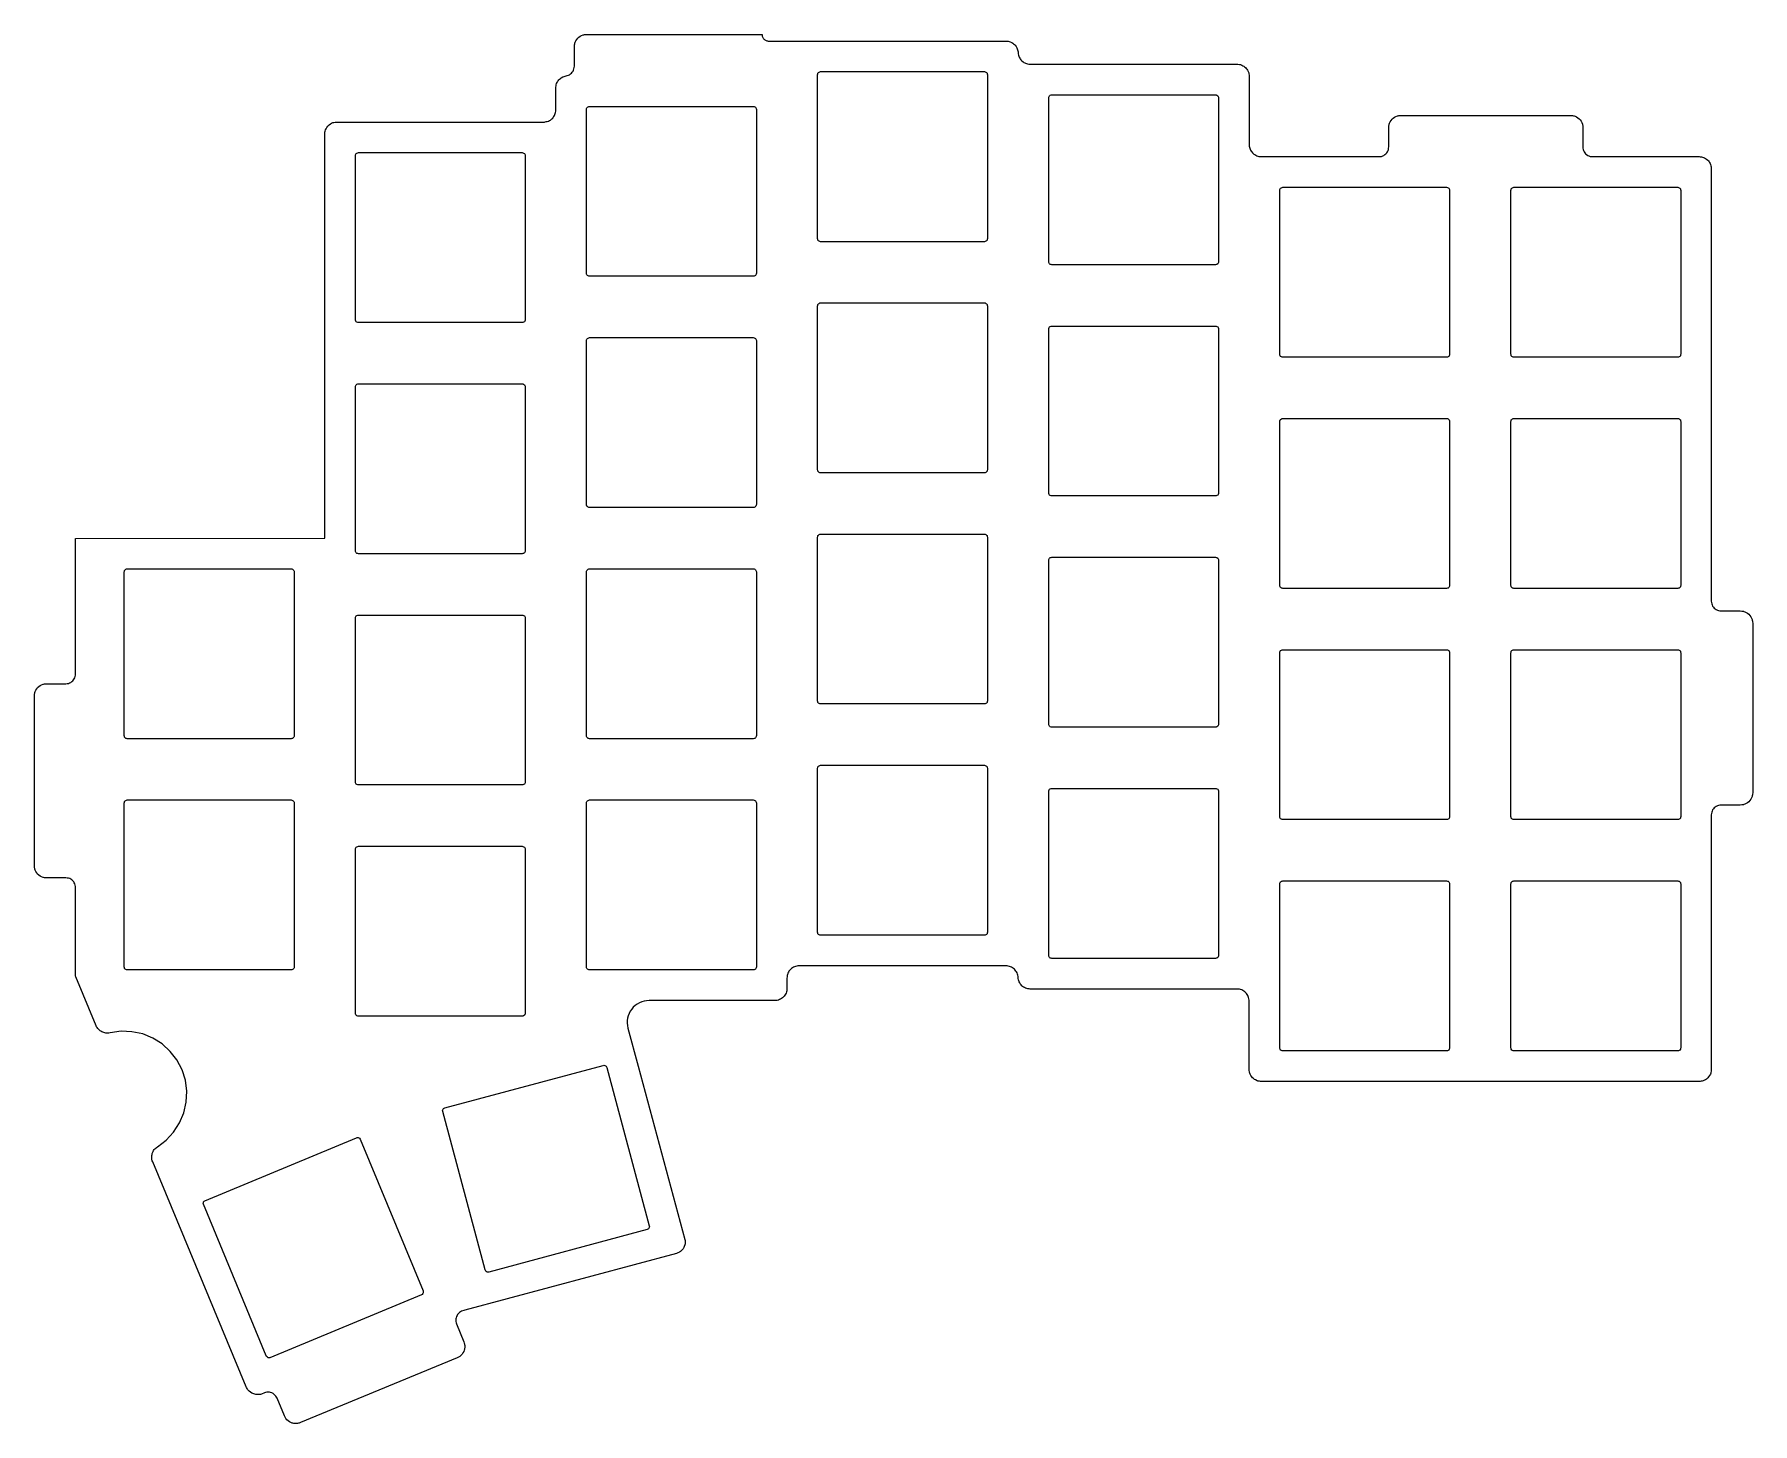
# Model space of a CAD drawing. Header units: millimetres. Extents: x 51 to 193, y -133 to -18.
import ezdxf

# ---------------------------------------------------------------- set-up
doc = ezdxf.new("R2010")
doc.units = ezdxf.units.MM

msp = doc.modelspace()

# ---------------------------------------------------------------- linework, layer by layer
for p, q in [((95.87, -19.52), (95.88, -19.4)), ((95.87, -21.13), (95.87, -19.52)), ((95.88, -19.35), (95.9, -19.27)), ((95.88, -19.4), (95.88, -19.35)), ((95.9, -19.27), (95.91, -19.22)), ((95.91, -19.22), (95.94, -19.15)), ((95.94, -19.15), (95.99, -19.03)), ((95.99, -19.03), (96.06, -18.92)), ((96.06, -18.92), (96.15, -18.82)), ((96.15, -18.82), (96.24, -18.73)), ((96.24, -18.73), (96.35, -18.66)), ((96.35, -18.66), (96.46, -18.6)), ((96.46, -18.6), (96.59, -18.55)), ((96.59, -18.55), (96.64, -18.54)), ((96.64, -18.54), (96.71, -18.52)), ((96.71, -18.52), (96.77, -18.51)), ((96.77, -18.51), (96.88, -18.51)), ((96.88, -18.51), (110.86, -18.51)), ((110.86, -18.51), (110.97, -18.51)), ((110.97, -18.51), (111.34, -18.5)), ((111.34, -18.5), (111.34, -18.55)), ((111.34, -18.55), (111.35, -18.61)), ((111.35, -18.61), (111.36, -18.66)), ((111.36, -18.66), (111.38, -18.71)), ((111.38, -18.71), (111.4, -18.76)), ((111.4, -18.76), (111.43, -18.81)), ((111.43, -18.81), (111.46, -18.85)), ((111.46, -18.85), (111.5, -18.89)), ((111.5, -18.89), (111.54, -18.93)), ((111.54, -18.93), (111.58, -18.96)), ((111.58, -18.96), (111.63, -18.99)), ((111.63, -18.99), (111.68, -19.01)), ((111.68, -19.01), (111.73, -19.03)), ((111.73, -19.03), (111.78, -19.04)), ((111.78, -19.04), (111.84, -19.05)), ((111.84, -19.05), (111.89, -19.05)), ((111.89, -19.05), (114.33, -19.05)), ((114.33, -19.05), (114.4, -19.05)), ((114.4, -19.05), (131.44, -19.05)), ((131.44, -19.05), (131.51, -19.05)), ((131.51, -19.05), (131.63, -19.07)), ((131.63, -19.07), (131.71, -19.09)), ((131.71, -19.09), (131.79, -19.11)), ((131.79, -19.11), (131.92, -19.17)), ((131.92, -19.17), (132.02, -19.23)), ((132.02, -19.23), (132.08, -19.28)), ((132.08, -19.28), (132.15, -19.34)), ((132.15, -19.34), (132.2, -19.4)), ((132.2, -19.4), (132.29, -19.51)), ((132.29, -19.51), (132.34, -19.61)), ((132.34, -19.61), (132.38, -19.69)), ((132.38, -19.69), (132.4, -19.77)), ((132.4, -19.77), (132.42, -19.85)), ((95.84, -21.34), (95.86, -21.23)), ((95.86, -21.23), (95.87, -21.13)), ((132.42, -19.85), (132.44, -19.93)), ((132.44, -19.93), (132.45, -20.06)), ((132.45, -20.06), (132.46, -20.11)), ((132.46, -20.11), (132.48, -20.22)), ((132.48, -20.22), (132.51, -20.3)), ((132.51, -20.3), (132.54, -20.38)), ((132.54, -20.38), (132.58, -20.45)), ((132.58, -20.45), (132.62, -20.52)), ((132.62, -20.52), (132.67, -20.59)), ((132.67, -20.59), (132.73, -20.65)), ((132.73, -20.65), (132.86, -20.76)), ((132.86, -20.76), (132.93, -20.81)), ((132.93, -20.81), (132.99, -20.84)), ((132.99, -20.84), (133.07, -20.88)), ((133.07, -20.88), (133.15, -20.91)), ((133.15, -20.91), (133.23, -20.93)), ((133.23, -20.93), (133.33, -20.95)), ((133.33, -20.95), (133.39, -20.95)), ((133.39, -20.95), (133.46, -20.96)), ((133.46, -20.96), (150.49, -20.96)), ((150.49, -20.96), (150.56, -20.96)), ((150.56, -20.96), (150.69, -20.97)), ((150.69, -20.97), (150.77, -20.99)), ((150.77, -20.99), (150.9, -21.04)), ((150.9, -21.04), (150.98, -21.08)), ((150.98, -21.08), (151.05, -21.13)), ((151.05, -21.13), (151.12, -21.18)), ((151.12, -21.18), (151.19, -21.24)), ((151.19, -21.24), (151.25, -21.3)), ((94.38, -22.67), (94.41, -22.55)), ((94.41, -22.55), (94.45, -22.47)), ((94.45, -22.47), (94.49, -22.39)), ((94.49, -22.39), (94.54, -22.32)), ((94.54, -22.32), (94.59, -22.25)), ((94.59, -22.25), (94.65, -22.19)), ((94.65, -22.19), (94.72, -22.13)), ((94.72, -22.13), (94.79, -22.08)), ((94.79, -22.08), (94.91, -22.01)), ((94.91, -22.01), (95.02, -21.96)), ((95.02, -21.96), (95.1, -21.94)), ((95.1, -21.94), (95.28, -21.9)), ((95.28, -21.9), (95.38, -21.87)), ((95.38, -21.87), (95.47, -21.82)), ((95.47, -21.82), (95.56, -21.76)), ((95.56, -21.76), (95.64, -21.69)), ((95.64, -21.69), (95.7, -21.62)), ((95.7, -21.62), (95.76, -21.53)), ((95.76, -21.53), (95.81, -21.44)), ((95.81, -21.44), (95.84, -21.34)), ((115.92, -21.82), (115.93, -21.76)), ((115.92, -35.33), (115.92, -21.82)), ((115.93, -21.76), (115.95, -21.7)), ((115.95, -21.7), (115.99, -21.65)), ((115.99, -21.65), (116.05, -21.61)), ((116.05, -21.61), (116.11, -21.58)), ((116.11, -21.58), (116.17, -21.57)), ((116.17, -21.57), (129.67, -21.57)), ((129.67, -21.57), (129.73, -21.58)), ((129.73, -21.58), (129.79, -21.61)), ((129.79, -21.61), (129.85, -21.65)), ((129.85, -21.65), (129.89, -21.7)), ((129.89, -21.7), (129.91, -21.76)), ((129.91, -21.76), (129.92, -21.82)), ((129.92, -21.82), (129.92, -35.33)), ((151.25, -21.3), (151.3, -21.37)), ((151.3, -21.37), (151.35, -21.44)), ((151.35, -21.44), (151.41, -21.55)), ((151.41, -21.55), (151.46, -21.68)), ((151.46, -21.68), (151.48, -21.76)), ((151.48, -21.76), (151.49, -21.85)), ((151.49, -21.85), (151.5, -21.96)), ((151.5, -21.96), (151.5, -27.56)), ((94.34, -22.92), (94.35, -22.84)), ((94.34, -24.7), (94.34, -22.92)), ((94.35, -22.84), (94.36, -22.75)), ((94.36, -22.75), (94.38, -22.67)), ((134.97, -23.73), (134.98, -23.67)), ((134.97, -37.23), (134.97, -23.73)), ((134.98, -23.67), (135, -23.61)), ((135, -23.61), (135.04, -23.55)), ((135.04, -23.55), (135.09, -23.51)), ((135.09, -23.51), (135.16, -23.49)), ((135.16, -23.49), (135.22, -23.48)), ((135.22, -23.48), (148.72, -23.48)), ((148.72, -23.48), (148.78, -23.49)), ((148.78, -23.49), (148.84, -23.51)), ((148.84, -23.51), (148.9, -23.55)), ((148.9, -23.55), (148.94, -23.61)), ((148.94, -23.61), (148.96, -23.67)), ((148.96, -23.67), (148.97, -23.73)), ((148.97, -23.73), (148.97, -37.23)), ((93.95, -25.52), (94.01, -25.46)), ((94.01, -25.46), (94.09, -25.39)), ((94.09, -25.39), (94.13, -25.33)), ((94.13, -25.33), (94.18, -25.26)), ((94.18, -25.26), (94.23, -25.19)), ((94.23, -25.19), (94.27, -25.09)), ((94.27, -25.09), (94.3, -25.03)), ((94.3, -25.03), (94.32, -24.94)), ((94.32, -24.94), (94.34, -24.84)), ((94.34, -24.77), (94.34, -24.7)), ((94.34, -24.84), (94.34, -24.77)), ((96.87, -24.68), (96.88, -24.62)), ((96.87, -38.18), (96.87, -24.68)), ((96.88, -24.62), (96.9, -24.56)), ((96.9, -24.56), (96.94, -24.51)), ((96.94, -24.51), (97, -24.47)), ((97, -24.47), (97.06, -24.44)), ((97.06, -24.44), (97.12, -24.43)), ((97.12, -24.43), (110.62, -24.43)), ((110.62, -24.43), (110.68, -24.44)), ((110.68, -24.44), (110.75, -24.47)), ((110.75, -24.47), (110.8, -24.51)), ((110.8, -24.51), (110.84, -24.56)), ((110.84, -24.56), (110.86, -24.62)), ((110.86, -24.62), (110.87, -24.68)), ((110.87, -24.68), (110.87, -38.18)), ((163.19, -25.59), (163.28, -25.49)), ((163.28, -25.49), (163.37, -25.4)), ((163.37, -25.4), (163.48, -25.32)), ((163.48, -25.32), (163.59, -25.26)), ((163.59, -25.26), (163.72, -25.22)), ((163.72, -25.22), (163.77, -25.2)), ((163.77, -25.2), (163.84, -25.19)), ((163.84, -25.19), (163.9, -25.18)), ((163.9, -25.18), (164.01, -25.18)), ((164.01, -25.18), (177.99, -25.18)), ((177.99, -25.18), (178.1, -25.18)), ((178.1, -25.18), (178.16, -25.19)), ((178.16, -25.19), (178.23, -25.2)), ((178.23, -25.2), (178.28, -25.22)), ((178.28, -25.22), (178.36, -25.24)), ((178.36, -25.24), (178.48, -25.3)), ((178.48, -25.3), (178.59, -25.37)), ((178.59, -25.37), (178.69, -25.45)), ((178.69, -25.45), (178.78, -25.55)), ((75.3, -26.65), (75.31, -26.56)), ((75.3, -26.73), (75.3, -26.65)), ((75.3, -60), (75.3, -26.73)), ((75.31, -26.56), (75.33, -26.48)), ((75.33, -26.48), (75.36, -26.36)), ((75.36, -26.36), (75.4, -26.28)), ((75.4, -26.28), (75.47, -26.16)), ((75.47, -26.16), (75.54, -26.06)), ((75.54, -26.06), (75.6, -26)), ((75.6, -26), (75.67, -25.94)), ((75.67, -25.94), (75.78, -25.86)), ((75.78, -25.86), (75.86, -25.82)), ((75.86, -25.82), (75.97, -25.77)), ((75.97, -25.77), (76.05, -25.75)), ((76.05, -25.75), (76.14, -25.73)), ((76.14, -25.73), (76.23, -25.72)), ((76.23, -25.72), (76.29, -25.72)), ((76.29, -25.72), (93.33, -25.72)), ((93.33, -25.72), (93.4, -25.72)), ((93.4, -25.72), (93.47, -25.71)), ((93.47, -25.71), (93.55, -25.69)), ((93.55, -25.69), (93.64, -25.67)), ((93.64, -25.67), (93.74, -25.64)), ((93.74, -25.64), (93.81, -25.6)), ((93.81, -25.6), (93.89, -25.56)), ((93.89, -25.56), (93.95, -25.52)), ((163, -26.19), (163.01, -26.07)), ((163, -27.77), (163, -26.19)), ((163.01, -26.02), (163.03, -25.94)), ((163.01, -26.07), (163.01, -26.02)), ((163.03, -25.94), (163.04, -25.89)), ((163.04, -25.89), (163.07, -25.82)), ((163.07, -25.82), (163.12, -25.7)), ((163.12, -25.7), (163.19, -25.59)), ((178.78, -25.55), (178.85, -25.65)), ((178.85, -25.65), (178.91, -25.77)), ((178.91, -25.77), (178.96, -25.89)), ((178.96, -25.89), (178.97, -25.94)), ((178.97, -25.94), (178.99, -26.02)), ((178.99, -26.02), (178.99, -26.07)), ((178.99, -26.07), (179, -26.19)), ((179, -26.19), (179, -27.77)), ((77.85, -28.37), (77.89, -28.32)), ((77.89, -28.32), (77.94, -28.28)), ((77.94, -28.28), (78.01, -28.25)), ((78.01, -28.25), (78.07, -28.24)), ((78.07, -28.24), (91.57, -28.24)), ((91.57, -28.24), (91.63, -28.25)), ((91.63, -28.25), (91.69, -28.28)), ((91.69, -28.28), (91.75, -28.32)), ((91.75, -28.32), (91.79, -28.37)), ((151.5, -27.56), (151.5, -27.63)), ((151.5, -27.63), (151.5, -27.7)), ((151.5, -27.7), (151.52, -27.8)), ((151.52, -27.8), (151.54, -27.88)), ((151.54, -27.88), (151.58, -27.97)), ((151.58, -27.97), (151.61, -28.04)), ((151.61, -28.04), (151.66, -28.12)), ((151.66, -28.12), (151.71, -28.19)), ((151.71, -28.19), (151.76, -28.26)), ((151.76, -28.26), (151.83, -28.32)), ((151.83, -28.32), (151.88, -28.36)), ((162.77, -28.34), (162.83, -28.26)), ((162.83, -28.26), (162.89, -28.18)), ((162.89, -28.18), (162.94, -28.08)), ((162.94, -28.08), (162.97, -27.98)), ((162.97, -27.98), (162.99, -27.88)), ((162.99, -27.88), (163, -27.77)), ((179, -27.77), (179.01, -27.88)), ((179.01, -27.88), (179.03, -27.98)), ((179.03, -27.98), (179.06, -28.08)), ((179.06, -28.08), (179.11, -28.18)), ((179.11, -28.18), (179.17, -28.26)), ((179.17, -28.26), (179.23, -28.34)), ((77.82, -28.49), (77.83, -28.43)), ((77.82, -41.99), (77.82, -28.49)), ((77.83, -28.43), (77.85, -28.37)), ((91.79, -28.37), (91.81, -28.43)), ((91.81, -28.43), (91.82, -28.49)), ((91.82, -28.49), (91.82, -41.99)), ((151.88, -28.36), (151.95, -28.41)), ((151.95, -28.41), (152.03, -28.46)), ((152.03, -28.46), (152.12, -28.5)), ((152.12, -28.5), (152.2, -28.53)), ((152.2, -28.53), (152.29, -28.55)), ((152.29, -28.55), (152.37, -28.57)), ((152.37, -28.57), (152.44, -28.57)), ((152.44, -28.57), (152.51, -28.57)), ((152.51, -28.57), (162.2, -28.57)), ((162.2, -28.57), (162.3, -28.57)), ((162.3, -28.57), (162.41, -28.55)), ((162.41, -28.55), (162.51, -28.51)), ((162.51, -28.51), (162.6, -28.47)), ((162.6, -28.47), (162.69, -28.41)), ((162.69, -28.41), (162.77, -28.34)), ((179.23, -28.34), (179.31, -28.41)), ((179.31, -28.41), (179.4, -28.47)), ((179.4, -28.47), (179.49, -28.51)), ((179.49, -28.51), (179.59, -28.55)), ((179.59, -28.55), (179.7, -28.57)), ((179.7, -28.57), (179.8, -28.57)), ((179.8, -28.57), (188.59, -28.57)), ((188.59, -28.57), (188.66, -28.58)), ((188.66, -28.58), (188.79, -28.59)), ((188.79, -28.59), (188.87, -28.61)), ((188.87, -28.61), (188.95, -28.64)), ((188.95, -28.64), (189.03, -28.68)), ((189.03, -28.68), (189.11, -28.72)), ((189.11, -28.72), (189.18, -28.77)), ((189.18, -28.77), (189.29, -28.86)), ((189.29, -28.86), (189.35, -28.92)), ((189.35, -28.92), (189.4, -28.99)), ((189.4, -28.99), (189.45, -29.06)), ((189.45, -29.06), (189.49, -29.14)), ((189.49, -29.14), (189.53, -29.22)), ((189.53, -29.22), (189.56, -29.33)), ((189.56, -29.33), (189.58, -29.42)), ((189.58, -29.42), (189.59, -29.51)), ((189.59, -29.51), (189.59, -29.58)), ((189.59, -29.58), (189.59, -65.2)), ((154.09, -31.17), (154.15, -31.13)), ((154.15, -31.13), (154.21, -31.11)), ((154.21, -31.11), (154.27, -31.1)), ((154.27, -31.1), (167.77, -31.1)), ((167.77, -31.1), (167.83, -31.11)), ((167.83, -31.11), (167.9, -31.13)), ((167.9, -31.13), (167.95, -31.17)), ((173.14, -31.17), (173.19, -31.13)), ((173.19, -31.13), (173.26, -31.11)), ((173.26, -31.11), (173.32, -31.1)), ((173.32, -31.1), (186.82, -31.1)), ((186.82, -31.1), (186.88, -31.11)), ((186.88, -31.11), (186.94, -31.13)), ((186.94, -31.13), (187, -31.17)), ((154.02, -31.35), (154.03, -31.29)), ((154.02, -44.85), (154.02, -31.35)), ((154.03, -31.29), (154.05, -31.23)), ((154.05, -31.23), (154.09, -31.17)), ((167.95, -31.17), (167.99, -31.23)), ((167.99, -31.23), (168.01, -31.29)), ((168.01, -31.29), (168.02, -31.35)), ((168.02, -31.35), (168.02, -44.85)), ((173.07, -31.35), (173.08, -31.29)), ((173.07, -44.85), (173.07, -31.35)), ((173.08, -31.29), (173.1, -31.23)), ((173.1, -31.23), (173.14, -31.17)), ((187, -31.17), (187.04, -31.23)), ((187.04, -31.23), (187.06, -31.29)), ((187.06, -31.29), (187.07, -31.35)), ((187.07, -31.35), (187.07, -44.85)), ((115.93, -35.39), (115.92, -35.33)), ((115.95, -35.45), (115.93, -35.39)), ((129.91, -35.39), (129.89, -35.45)), ((129.92, -35.33), (129.91, -35.39)), ((115.99, -35.5), (115.95, -35.45)), ((116.05, -35.54), (115.99, -35.5)), ((116.11, -35.57), (116.05, -35.54)), ((116.17, -35.58), (116.11, -35.57)), ((129.67, -35.58), (116.17, -35.58)), ((129.73, -35.57), (129.67, -35.58)), ((129.79, -35.54), (129.73, -35.57)), ((129.85, -35.5), (129.79, -35.54)), ((129.89, -35.45), (129.85, -35.5)), ((96.88, -38.25), (96.87, -38.18)), ((110.87, -38.18), (110.86, -38.25)), ((134.98, -37.29), (134.97, -37.23)), ((135, -37.35), (134.98, -37.29)), ((135.04, -37.41), (135, -37.35)), ((135.09, -37.45), (135.04, -37.41)), ((135.16, -37.47), (135.09, -37.45)), ((135.22, -37.48), (135.16, -37.47)), ((148.72, -37.48), (135.22, -37.48)), ((148.78, -37.47), (148.72, -37.48)), ((148.84, -37.45), (148.78, -37.47)), ((148.9, -37.41), (148.84, -37.45)), ((148.94, -37.35), (148.9, -37.41)), ((148.96, -37.29), (148.94, -37.35)), ((148.97, -37.23), (148.96, -37.29)), ((96.9, -38.31), (96.88, -38.25)), ((96.94, -38.36), (96.9, -38.31)), ((97, -38.4), (96.94, -38.36)), ((97.06, -38.42), (97, -38.4)), ((97.12, -38.43), (97.06, -38.42)), ((110.62, -38.43), (97.12, -38.43)), ((110.68, -38.42), (110.62, -38.43)), ((110.75, -38.4), (110.68, -38.42)), ((110.8, -38.36), (110.75, -38.4)), ((110.84, -38.31), (110.8, -38.36)), ((110.86, -38.25), (110.84, -38.31)), ((115.92, -40.88), (115.93, -40.81)), ((115.92, -54.38), (115.92, -40.88)), ((115.93, -40.81), (115.95, -40.75)), ((115.95, -40.75), (115.99, -40.7)), ((115.99, -40.7), (116.05, -40.66)), ((116.05, -40.66), (116.11, -40.63)), ((116.11, -40.63), (116.17, -40.62)), ((116.17, -40.62), (129.67, -40.62)), ((129.67, -40.62), (129.73, -40.63)), ((129.73, -40.63), (129.79, -40.66)), ((129.79, -40.66), (129.85, -40.7)), ((129.85, -40.7), (129.89, -40.75)), ((129.89, -40.75), (129.91, -40.81)), ((129.91, -40.81), (129.92, -40.88)), ((129.92, -40.88), (129.92, -54.38)), ((77.83, -42.06), (77.82, -41.99)), ((77.85, -42.12), (77.83, -42.06)), ((77.89, -42.17), (77.85, -42.12)), ((77.94, -42.21), (77.89, -42.17)), ((78.01, -42.23), (77.94, -42.21)), ((78.07, -42.24), (78.01, -42.23)), ((91.57, -42.24), (78.07, -42.24)), ((91.63, -42.23), (91.57, -42.24)), ((91.69, -42.21), (91.63, -42.23)), ((91.75, -42.17), (91.69, -42.21)), ((91.79, -42.12), (91.75, -42.17)), ((91.81, -42.06), (91.79, -42.12)), ((91.82, -41.99), (91.81, -42.06)), ((96.87, -43.73), (96.88, -43.67)), ((96.87, -57.23), (96.87, -43.73)), ((96.88, -43.67), (96.9, -43.61)), ((96.9, -43.61), (96.94, -43.56)), ((96.94, -43.56), (97, -43.52)), ((97, -43.52), (97.06, -43.49)), ((97.06, -43.49), (97.12, -43.48)), ((97.12, -43.48), (110.62, -43.48)), ((110.62, -43.48), (110.68, -43.49)), ((110.68, -43.49), (110.75, -43.52)), ((110.75, -43.52), (110.8, -43.56)), ((110.8, -43.56), (110.84, -43.61)), ((110.84, -43.61), (110.86, -43.67)), ((110.86, -43.67), (110.87, -43.73)), ((110.87, -43.73), (110.87, -57.23)), ((134.97, -42.78), (134.98, -42.72)), ((134.97, -56.28), (134.97, -42.78)), ((134.98, -42.72), (135, -42.66)), ((135, -42.66), (135.04, -42.6)), ((135.04, -42.6), (135.09, -42.56)), ((135.09, -42.56), (135.16, -42.54)), ((135.16, -42.54), (135.22, -42.53)), ((135.22, -42.53), (148.72, -42.53)), ((148.72, -42.53), (148.78, -42.54)), ((148.78, -42.54), (148.84, -42.56)), ((148.84, -42.56), (148.9, -42.6)), ((148.9, -42.6), (148.94, -42.66)), ((148.94, -42.66), (148.96, -42.72)), ((148.96, -42.72), (148.97, -42.78)), ((148.97, -42.78), (148.97, -56.28)), ((154.03, -44.91), (154.02, -44.85)), ((154.05, -44.98), (154.03, -44.91)), ((154.09, -45.03), (154.05, -44.98)), ((154.15, -45.07), (154.09, -45.03)), ((154.21, -45.09), (154.15, -45.07)), ((154.27, -45.1), (154.21, -45.09)), ((167.77, -45.1), (154.27, -45.1)), ((167.83, -45.09), (167.77, -45.1)), ((167.9, -45.07), (167.83, -45.09)), ((167.95, -45.03), (167.9, -45.07)), ((167.99, -44.98), (167.95, -45.03)), ((168.01, -44.91), (167.99, -44.98)), ((168.02, -44.85), (168.01, -44.91)), ((173.08, -44.91), (173.07, -44.85)), ((173.1, -44.98), (173.08, -44.91)), ((173.14, -45.03), (173.1, -44.98)), ((173.19, -45.07), (173.14, -45.03)), ((173.26, -45.09), (173.19, -45.07)), ((173.32, -45.1), (173.26, -45.09)), ((186.82, -45.1), (173.32, -45.1)), ((186.88, -45.09), (186.82, -45.1)), ((186.94, -45.07), (186.88, -45.09)), ((187, -45.03), (186.94, -45.07)), ((187.04, -44.98), (187, -45.03)), ((187.06, -44.91), (187.04, -44.98)), ((187.07, -44.85), (187.06, -44.91)), ((77.82, -47.54), (77.83, -47.48)), ((77.82, -61.04), (77.82, -47.54)), ((77.83, -47.48), (77.85, -47.42)), ((77.85, -47.42), (77.89, -47.37)), ((77.89, -47.37), (77.94, -47.33)), ((77.94, -47.33), (78.01, -47.3)), ((78.01, -47.3), (78.07, -47.29)), ((78.07, -47.29), (91.57, -47.29)), ((91.57, -47.29), (91.63, -47.3)), ((91.63, -47.3), (91.69, -47.33)), ((91.69, -47.33), (91.75, -47.37)), ((91.75, -47.37), (91.79, -47.42)), ((91.79, -47.42), (91.81, -47.48)), ((91.81, -47.48), (91.82, -47.54)), ((91.82, -47.54), (91.82, -61.04)), ((154.02, -50.4), (154.03, -50.34)), ((154.02, -63.9), (154.02, -50.4)), ((154.03, -50.34), (154.05, -50.27)), ((154.05, -50.27), (154.09, -50.22)), ((154.09, -50.22), (154.15, -50.18)), ((154.15, -50.18), (154.21, -50.16)), ((154.21, -50.16), (154.27, -50.15)), ((154.27, -50.15), (167.77, -50.15)), ((167.77, -50.15), (167.83, -50.16)), ((167.83, -50.16), (167.9, -50.18)), ((167.9, -50.18), (167.95, -50.22)), ((167.95, -50.22), (167.99, -50.27)), ((167.99, -50.27), (168.01, -50.34)), ((168.01, -50.34), (168.02, -50.4)), ((168.02, -50.4), (168.02, -63.9)), ((173.07, -50.4), (173.08, -50.34)), ((173.07, -63.9), (173.07, -50.4)), ((173.08, -50.34), (173.1, -50.27)), ((173.1, -50.27), (173.14, -50.22)), ((173.14, -50.22), (173.19, -50.18)), ((173.19, -50.18), (173.26, -50.16)), ((173.26, -50.16), (173.32, -50.15)), ((173.32, -50.15), (186.82, -50.15)), ((186.82, -50.15), (186.88, -50.16)), ((186.88, -50.16), (186.94, -50.18)), ((186.94, -50.18), (187, -50.22)), ((187, -50.22), (187.04, -50.27)), ((187.04, -50.27), (187.06, -50.34)), ((187.06, -50.34), (187.07, -50.4)), ((187.07, -50.4), (187.07, -63.9)), ((115.93, -54.44), (115.92, -54.38)), ((115.95, -54.5), (115.93, -54.44)), ((115.99, -54.55), (115.95, -54.5)), ((116.05, -54.59), (115.99, -54.55)), ((116.11, -54.62), (116.05, -54.59)), ((116.17, -54.62), (116.11, -54.62)), ((129.67, -54.62), (116.17, -54.62)), ((129.73, -54.62), (129.67, -54.62)), ((129.79, -54.59), (129.73, -54.62)), ((129.85, -54.55), (129.79, -54.59)), ((129.89, -54.5), (129.85, -54.55)), ((129.91, -54.44), (129.89, -54.5)), ((129.92, -54.38), (129.91, -54.44)), ((134.98, -56.34), (134.97, -56.28)), ((135, -56.41), (134.98, -56.34)), ((135.04, -56.46), (135, -56.41)), ((135.09, -56.5), (135.04, -56.46)), ((135.16, -56.52), (135.09, -56.5)), ((135.22, -56.53), (135.16, -56.52)), ((148.72, -56.53), (135.22, -56.53)), ((148.78, -56.52), (148.72, -56.53)), ((148.84, -56.5), (148.78, -56.52)), ((148.9, -56.46), (148.84, -56.5)), ((148.94, -56.41), (148.9, -56.46)), ((148.96, -56.34), (148.94, -56.41)), ((148.97, -56.28), (148.96, -56.34)), ((96.88, -57.3), (96.87, -57.23)), ((96.9, -57.36), (96.88, -57.3)), ((96.94, -57.41), (96.9, -57.36)), ((97, -57.45), (96.94, -57.41)), ((97.06, -57.47), (97, -57.45)), ((97.12, -57.48), (97.06, -57.47)), ((110.62, -57.48), (97.12, -57.48)), ((110.68, -57.47), (110.62, -57.48)), ((110.75, -57.45), (110.68, -57.47)), ((110.8, -57.41), (110.75, -57.45)), ((110.84, -57.36), (110.8, -57.41)), ((110.86, -57.3), (110.84, -57.36)), ((110.87, -57.23), (110.86, -57.3)), ((54.75, -60.03), (75.3, -60)), ((54.76, -71.2), (54.75, -60.03)), ((115.92, -59.92), (115.93, -59.86)), ((115.92, -73.42), (115.92, -59.92)), ((115.93, -59.86), (115.95, -59.8)), ((115.95, -59.8), (115.99, -59.75)), ((115.99, -59.75), (116.05, -59.71)), ((116.05, -59.71), (116.11, -59.68)), ((116.11, -59.68), (116.17, -59.67)), ((116.17, -59.67), (129.67, -59.67)), ((129.67, -59.67), (129.73, -59.68)), ((129.73, -59.68), (129.79, -59.71)), ((129.79, -59.71), (129.85, -59.75)), ((129.85, -59.75), (129.89, -59.8)), ((129.89, -59.8), (129.91, -59.86)), ((129.91, -59.86), (129.92, -59.92)), ((129.92, -59.92), (129.92, -73.42)), ((77.83, -61.11), (77.82, -61.04)), ((77.85, -61.17), (77.83, -61.11)), ((77.89, -61.22), (77.85, -61.17)), ((77.94, -61.26), (77.89, -61.22)), ((78.01, -61.28), (77.94, -61.26)), ((78.07, -61.29), (78.01, -61.28)), ((91.57, -61.29), (78.07, -61.29)), ((91.63, -61.28), (91.57, -61.29)), ((91.69, -61.26), (91.63, -61.28)), ((91.75, -61.22), (91.69, -61.26)), ((91.79, -61.17), (91.75, -61.22)), ((91.81, -61.11), (91.79, -61.17)), ((91.82, -61.04), (91.81, -61.11)), ((134.97, -61.83), (134.98, -61.77)), ((134.97, -75.33), (134.97, -61.83)), ((134.98, -61.77), (135, -61.7)), ((135, -61.7), (135.04, -61.65)), ((135.04, -61.65), (135.09, -61.61)), ((135.09, -61.61), (135.16, -61.59)), ((135.16, -61.59), (135.22, -61.58)), ((135.22, -61.58), (148.72, -61.58)), ((148.72, -61.58), (148.78, -61.59)), ((148.78, -61.59), (148.84, -61.61)), ((148.84, -61.61), (148.9, -61.65)), ((148.9, -61.65), (148.94, -61.7)), ((148.94, -61.7), (148.96, -61.77)), ((148.96, -61.77), (148.97, -61.83)), ((148.97, -61.83), (148.97, -75.33)), ((58.77, -62.78), (58.78, -62.72)), ((58.77, -76.28), (58.77, -62.78)), ((58.78, -62.72), (58.8, -62.66)), ((58.8, -62.66), (58.84, -62.61)), ((58.84, -62.61), (58.9, -62.57)), ((58.9, -62.57), (58.96, -62.54)), ((58.96, -62.54), (59.02, -62.53)), ((59.02, -62.53), (72.52, -62.53)), ((72.52, -62.53), (72.58, -62.54)), ((72.58, -62.54), (72.64, -62.57)), ((72.64, -62.57), (72.7, -62.61)), ((72.7, -62.61), (72.74, -62.66)), ((72.74, -62.66), (72.76, -62.72)), ((72.76, -62.72), (72.77, -62.78)), ((72.77, -62.78), (72.77, -76.28)), ((96.87, -62.78), (96.88, -62.72)), ((96.87, -76.28), (96.87, -62.78)), ((96.88, -62.72), (96.9, -62.66)), ((96.9, -62.66), (96.94, -62.61)), ((96.94, -62.61), (97, -62.57)), ((97, -62.57), (97.06, -62.54)), ((97.06, -62.54), (97.12, -62.53)), ((97.12, -62.53), (110.62, -62.53)), ((110.62, -62.53), (110.68, -62.54)), ((110.68, -62.54), (110.75, -62.57)), ((110.75, -62.57), (110.8, -62.61)), ((110.8, -62.61), (110.84, -62.66)), ((110.84, -62.66), (110.86, -62.72)), ((110.86, -62.72), (110.87, -62.78)), ((110.87, -62.78), (110.87, -76.28)), ((154.03, -63.96), (154.02, -63.9)), ((154.05, -64.03), (154.03, -63.96)), ((154.09, -64.08), (154.05, -64.03)), ((154.15, -64.12), (154.09, -64.08)), ((154.21, -64.14), (154.15, -64.12)), ((154.27, -64.15), (154.21, -64.14)), ((167.77, -64.15), (154.27, -64.15)), ((167.83, -64.14), (167.77, -64.15)), ((167.9, -64.12), (167.83, -64.14)), ((167.95, -64.08), (167.9, -64.12)), ((167.99, -64.03), (167.95, -64.08)), ((168.01, -63.96), (167.99, -64.03)), ((168.02, -63.9), (168.01, -63.96)), ((173.08, -63.96), (173.07, -63.9)), ((173.1, -64.03), (173.08, -63.96)), ((173.14, -64.08), (173.1, -64.03)), ((173.19, -64.12), (173.14, -64.08)), ((173.26, -64.14), (173.19, -64.12)), ((173.32, -64.15), (173.26, -64.14)), ((186.82, -64.15), (173.32, -64.15)), ((186.88, -64.14), (186.82, -64.15)), ((186.94, -64.12), (186.88, -64.14)), ((187, -64.08), (186.94, -64.12)), ((187.04, -64.03), (187, -64.08)), ((187.06, -63.96), (187.04, -64.03)), ((187.07, -63.9), (187.06, -63.96)), ((77.82, -66.59), (77.83, -66.53)), ((77.83, -66.53), (77.85, -66.47)), ((77.85, -66.47), (77.89, -66.42)), ((77.89, -66.42), (77.94, -66.38)), ((77.94, -66.38), (78.01, -66.35)), ((78.01, -66.35), (78.07, -66.34)), ((78.07, -66.34), (91.57, -66.34)), ((91.57, -66.34), (91.63, -66.35)), ((91.63, -66.35), (91.69, -66.38)), ((91.69, -66.38), (91.75, -66.42)), ((91.75, -66.42), (91.79, -66.47)), ((91.79, -66.47), (91.81, -66.53)), ((91.81, -66.53), (91.82, -66.59)), ((189.59, -65.2), (189.6, -65.3)), ((189.6, -65.3), (189.62, -65.41)), ((189.62, -65.41), (189.66, -65.51)), ((189.66, -65.51), (189.7, -65.6)), ((189.7, -65.6), (189.76, -65.69)), ((189.76, -65.69), (189.83, -65.77)), ((189.83, -65.77), (189.91, -65.83)), ((189.91, -65.83), (190, -65.89)), ((190, -65.89), (190.09, -65.94)), ((190.09, -65.94), (190.19, -65.97)), ((190.19, -65.97), (190.29, -65.99)), ((190.29, -65.99), (190.4, -66)), ((190.4, -66), (191.98, -66)), ((191.98, -66), (192.1, -66.01)), ((192.1, -66.01), (192.15, -66.01)), ((192.15, -66.01), (192.23, -66.03)), ((192.23, -66.03), (192.28, -66.04)), ((192.28, -66.04), (192.35, -66.07)), ((192.35, -66.07), (192.47, -66.12)), ((192.47, -66.12), (192.58, -66.19)), ((192.58, -66.19), (192.68, -66.28)), ((192.68, -66.28), (192.77, -66.37)), ((192.77, -66.37), (192.85, -66.48)), ((192.85, -66.48), (192.91, -66.59)), ((77.82, -80.09), (77.82, -66.59)), ((91.82, -66.59), (91.82, -80.09)), ((192.91, -66.59), (192.95, -66.72)), ((192.95, -66.72), (192.97, -66.77)), ((192.97, -66.77), (192.98, -66.84)), ((192.98, -66.84), (192.99, -66.9)), ((192.99, -66.9), (193, -67.01)), ((193, -67.01), (193, -80.99)), ((154.02, -69.45), (154.03, -69.39)), ((154.03, -69.39), (154.05, -69.33)), ((154.05, -69.33), (154.09, -69.27)), ((154.09, -69.27), (154.15, -69.23)), ((154.15, -69.23), (154.21, -69.21)), ((154.21, -69.21), (154.27, -69.2)), ((154.27, -69.2), (167.77, -69.2)), ((167.77, -69.2), (167.83, -69.21)), ((167.83, -69.21), (167.9, -69.23)), ((167.9, -69.23), (167.95, -69.27)), ((167.95, -69.27), (167.99, -69.33)), ((167.99, -69.33), (168.01, -69.39)), ((168.01, -69.39), (168.02, -69.45)), ((173.07, -69.45), (173.08, -69.39)), ((173.08, -69.39), (173.1, -69.33)), ((173.1, -69.33), (173.14, -69.27)), ((173.14, -69.27), (173.19, -69.23)), ((173.19, -69.23), (173.26, -69.21)), ((173.26, -69.21), (173.32, -69.2)), ((173.32, -69.2), (186.82, -69.2)), ((186.82, -69.2), (186.88, -69.21)), ((186.88, -69.21), (186.94, -69.23)), ((186.94, -69.23), (187, -69.27)), ((187, -69.27), (187.04, -69.33)), ((187.04, -69.33), (187.06, -69.39)), ((187.06, -69.39), (187.07, -69.45)), ((154.02, -82.95), (154.02, -69.45)), ((168.02, -69.45), (168.02, -82.95)), ((173.07, -82.95), (173.07, -69.45)), ((187.07, -69.45), (187.07, -82.95)), ((51.63, -72.31), (51.73, -72.22)), ((51.73, -72.22), (51.84, -72.15)), ((51.84, -72.15), (51.95, -72.09)), ((51.95, -72.09), (52.07, -72.04)), ((52.07, -72.04), (52.12, -72.03)), ((52.12, -72.03), (52.2, -72.01)), ((52.2, -72.01), (52.25, -72.01)), ((52.25, -72.01), (52.37, -72)), ((52.37, -72), (53.96, -72)), ((53.96, -72), (54.06, -71.99)), ((54.06, -71.99), (54.16, -71.97)), ((54.16, -71.97), (54.26, -71.94)), ((54.26, -71.94), (54.36, -71.89)), ((54.36, -71.89), (54.44, -71.83)), ((54.44, -71.83), (54.52, -71.77)), ((54.52, -71.77), (54.59, -71.69)), ((54.59, -71.69), (54.65, -71.6)), ((54.65, -71.6), (54.69, -71.51)), ((54.69, -71.51), (54.73, -71.41)), ((54.73, -71.41), (54.75, -71.3)), ((54.75, -71.3), (54.76, -71.2)), ((51.36, -72.9), (51.37, -72.84)), ((51.36, -73.01), (51.36, -72.9)), ((51.36, -86.99), (51.36, -73.01)), ((51.37, -72.84), (51.39, -72.77)), ((51.39, -72.77), (51.4, -72.72)), ((51.4, -72.72), (51.43, -72.64)), ((51.43, -72.64), (51.48, -72.52)), ((51.48, -72.52), (51.55, -72.41)), ((51.55, -72.41), (51.63, -72.31)), ((115.93, -73.49), (115.92, -73.42)), ((115.95, -73.55), (115.93, -73.49)), ((115.99, -73.6), (115.95, -73.55)), ((116.05, -73.64), (115.99, -73.6)), ((116.11, -73.67), (116.05, -73.64)), ((129.79, -73.64), (129.73, -73.67)), ((129.85, -73.6), (129.79, -73.64)), ((129.89, -73.55), (129.85, -73.6)), ((129.91, -73.49), (129.89, -73.55)), ((129.92, -73.42), (129.91, -73.49)), ((116.17, -73.67), (116.11, -73.67)), ((129.67, -73.67), (116.17, -73.67)), ((129.73, -73.67), (129.67, -73.67)), ((58.78, -76.35), (58.77, -76.28)), ((58.8, -76.41), (58.78, -76.35)), ((58.84, -76.46), (58.8, -76.41)), ((58.9, -76.5), (58.84, -76.46)), ((72.7, -76.46), (72.64, -76.5)), ((72.74, -76.41), (72.7, -76.46)), ((72.76, -76.35), (72.74, -76.41)), ((72.77, -76.28), (72.76, -76.35)), ((96.88, -76.35), (96.87, -76.28)), ((96.9, -76.41), (96.88, -76.35)), ((96.94, -76.46), (96.9, -76.41)), ((97, -76.5), (96.94, -76.46)), ((110.8, -76.46), (110.75, -76.5)), ((110.84, -76.41), (110.8, -76.46)), ((110.86, -76.35), (110.84, -76.41)), ((110.87, -76.28), (110.86, -76.35)), ((134.98, -75.39), (134.97, -75.33)), ((135, -75.45), (134.98, -75.39)), ((135.04, -75.51), (135, -75.45)), ((135.09, -75.55), (135.04, -75.51)), ((135.16, -75.57), (135.09, -75.55)), ((135.22, -75.58), (135.16, -75.57)), ((148.72, -75.58), (135.22, -75.58)), ((148.78, -75.57), (148.72, -75.58)), ((148.84, -75.55), (148.78, -75.57)), ((148.9, -75.51), (148.84, -75.55)), ((148.94, -75.45), (148.9, -75.51)), ((148.96, -75.39), (148.94, -75.45)), ((148.97, -75.33), (148.96, -75.39)), ((58.96, -76.52), (58.9, -76.5)), ((59.02, -76.53), (58.96, -76.52)), ((72.52, -76.53), (59.02, -76.53)), ((72.58, -76.52), (72.52, -76.53)), ((72.64, -76.5), (72.58, -76.52)), ((97.06, -76.52), (97, -76.5)), ((97.12, -76.53), (97.06, -76.52)), ((110.62, -76.53), (97.12, -76.53)), ((110.68, -76.52), (110.62, -76.53)), ((110.75, -76.5), (110.68, -76.52)), ((115.92, -78.97), (115.93, -78.91)), ((115.92, -92.47), (115.92, -78.97)), ((115.93, -78.91), (115.95, -78.85)), ((115.95, -78.85), (115.99, -78.8)), ((115.99, -78.8), (116.05, -78.76)), ((116.05, -78.76), (116.11, -78.73)), ((116.11, -78.73), (116.17, -78.72)), ((116.17, -78.72), (129.67, -78.72)), ((129.67, -78.72), (129.73, -78.73)), ((129.73, -78.73), (129.79, -78.76)), ((129.79, -78.76), (129.85, -78.8)), ((129.85, -78.8), (129.89, -78.85)), ((129.89, -78.85), (129.91, -78.91)), ((129.91, -78.91), (129.92, -78.97)), ((129.92, -78.97), (129.92, -92.47)), ((77.83, -80.16), (77.82, -80.09)), ((77.85, -80.22), (77.83, -80.16)), ((77.89, -80.27), (77.85, -80.22)), ((77.94, -80.31), (77.89, -80.27)), ((78.01, -80.33), (77.94, -80.31)), ((78.07, -80.34), (78.01, -80.33)), ((91.57, -80.34), (78.07, -80.34)), ((91.63, -80.33), (91.57, -80.34)), ((91.69, -80.31), (91.63, -80.33)), ((91.75, -80.27), (91.69, -80.31)), ((91.79, -80.22), (91.75, -80.27)), ((91.81, -80.16), (91.79, -80.22)), ((91.82, -80.09), (91.81, -80.16)), ((135, -80.75), (135.04, -80.7)), ((135.04, -80.7), (135.09, -80.66)), ((135.09, -80.66), (135.16, -80.64)), ((135.16, -80.64), (135.22, -80.63)), ((135.22, -80.63), (148.72, -80.63)), ((148.72, -80.63), (148.78, -80.64)), ((148.78, -80.64), (148.84, -80.66)), ((148.84, -80.66), (148.9, -80.7)), ((148.9, -80.7), (148.94, -80.75)), ((58.77, -81.83), (58.78, -81.77)), ((58.77, -95.33), (58.77, -81.83)), ((58.78, -81.77), (58.8, -81.71)), ((58.8, -81.71), (58.84, -81.66)), ((58.84, -81.66), (58.9, -81.62)), ((58.9, -81.62), (58.96, -81.59)), ((58.96, -81.59), (59.02, -81.58)), ((59.02, -81.58), (72.52, -81.58)), ((72.52, -81.58), (72.58, -81.59)), ((72.58, -81.59), (72.64, -81.62)), ((72.64, -81.62), (72.7, -81.66)), ((72.7, -81.66), (72.74, -81.71)), ((72.74, -81.71), (72.76, -81.77)), ((72.76, -81.77), (72.77, -81.83)), ((72.77, -81.83), (72.77, -95.33)), ((96.87, -81.83), (96.88, -81.77)), ((96.87, -95.33), (96.87, -81.83)), ((96.88, -81.77), (96.9, -81.71)), ((96.9, -81.71), (96.94, -81.66)), ((96.94, -81.66), (97, -81.62)), ((97, -81.62), (97.06, -81.59)), ((97.06, -81.59), (97.12, -81.58)), ((97.12, -81.58), (110.62, -81.58)), ((110.62, -81.58), (110.68, -81.59)), ((110.68, -81.59), (110.75, -81.62)), ((110.75, -81.62), (110.8, -81.66)), ((110.8, -81.66), (110.84, -81.71)), ((110.84, -81.71), (110.86, -81.77)), ((110.86, -81.77), (110.87, -81.83)), ((110.87, -81.83), (110.87, -95.33)), ((134.97, -80.88), (134.98, -80.82)), ((134.97, -94.38), (134.97, -80.88)), ((134.98, -80.82), (135, -80.75)), ((148.94, -80.75), (148.96, -80.82)), ((148.96, -80.82), (148.97, -80.88)), ((148.97, -80.88), (148.97, -94.38)), ((190, -82.11), (189.91, -82.17)), ((190.09, -82.06), (190, -82.11)), ((190.19, -82.03), (190.09, -82.06)), ((190.29, -82.01), (190.19, -82.03)), ((190.4, -82), (190.29, -82.01)), ((191.98, -82), (190.4, -82)), ((192.1, -81.99), (191.98, -82)), ((192.15, -81.99), (192.1, -81.99)), ((192.23, -81.97), (192.15, -81.99)), ((192.28, -81.96), (192.23, -81.97)), ((192.35, -81.93), (192.28, -81.96)), ((192.47, -81.88), (192.35, -81.93)), ((192.58, -81.81), (192.47, -81.88)), ((192.68, -81.72), (192.58, -81.81)), ((192.77, -81.63), (192.68, -81.72)), ((192.85, -81.52), (192.77, -81.63)), ((192.91, -81.41), (192.85, -81.52)), ((192.95, -81.28), (192.91, -81.41)), ((192.97, -81.23), (192.95, -81.28)), ((192.98, -81.16), (192.97, -81.23)), ((192.99, -81.1), (192.98, -81.16)), ((193, -80.99), (192.99, -81.1)), ((154.03, -83.01), (154.02, -82.95)), ((154.05, -83.08), (154.03, -83.01)), ((154.09, -83.13), (154.05, -83.08)), ((154.15, -83.17), (154.09, -83.13)), ((154.21, -83.19), (154.15, -83.17)), ((154.27, -83.2), (154.21, -83.19)), ((167.77, -83.2), (154.27, -83.2)), ((167.83, -83.19), (167.77, -83.2)), ((167.9, -83.17), (167.83, -83.19)), ((167.95, -83.13), (167.9, -83.17)), ((167.99, -83.08), (167.95, -83.13)), ((168.01, -83.01), (167.99, -83.08)), ((168.02, -82.95), (168.01, -83.01)), ((173.08, -83.01), (173.07, -82.95)), ((173.1, -83.08), (173.08, -83.01)), ((173.14, -83.13), (173.1, -83.08)), ((173.19, -83.17), (173.14, -83.13)), ((173.26, -83.19), (173.19, -83.17)), ((173.32, -83.2), (173.26, -83.19)), ((186.82, -83.2), (173.32, -83.2)), ((186.88, -83.19), (186.82, -83.2)), ((186.94, -83.17), (186.88, -83.19)), ((187, -83.13), (186.94, -83.17)), ((187.04, -83.08), (187, -83.13)), ((187.06, -83.01), (187.04, -83.08)), ((187.07, -82.95), (187.06, -83.01)), ((189.6, -82.7), (189.59, -82.8)), ((189.59, -82.8), (189.59, -103.77)), ((189.62, -82.59), (189.6, -82.7)), ((189.66, -82.49), (189.62, -82.59)), ((189.7, -82.4), (189.66, -82.49)), ((189.76, -82.31), (189.7, -82.4)), ((189.83, -82.23), (189.76, -82.31)), ((189.91, -82.17), (189.83, -82.23)), ((77.82, -85.64), (77.83, -85.58)), ((77.82, -99.14), (77.82, -85.64)), ((77.83, -85.58), (77.85, -85.52)), ((77.85, -85.52), (77.89, -85.47)), ((77.89, -85.47), (77.94, -85.43)), ((77.94, -85.43), (78.01, -85.4)), ((78.01, -85.4), (78.07, -85.39)), ((78.07, -85.39), (91.57, -85.39)), ((91.57, -85.39), (91.63, -85.4)), ((91.63, -85.4), (91.69, -85.43)), ((91.69, -85.43), (91.75, -85.47)), ((91.75, -85.47), (91.79, -85.52)), ((91.79, -85.52), (91.81, -85.58)), ((91.81, -85.58), (91.82, -85.64)), ((91.82, -85.64), (91.82, -99.14)), ((51.36, -87.1), (51.36, -86.99)), ((51.37, -87.16), (51.36, -87.1)), ((51.39, -87.23), (51.37, -87.16)), ((51.4, -87.28), (51.39, -87.23)), ((51.43, -87.36), (51.4, -87.28)), ((51.48, -87.48), (51.43, -87.36)), ((51.55, -87.59), (51.48, -87.48)), ((51.63, -87.69), (51.55, -87.59)), ((51.73, -87.78), (51.63, -87.69)), ((51.84, -87.85), (51.73, -87.78)), ((51.95, -87.91), (51.84, -87.85)), ((52.07, -87.96), (51.95, -87.91)), ((52.12, -87.97), (52.07, -87.96)), ((52.2, -87.99), (52.12, -87.97)), ((52.25, -87.99), (52.2, -87.99)), ((52.37, -88), (52.25, -87.99)), ((53.96, -88), (52.37, -88)), ((54.07, -88.01), (53.96, -88)), ((54.17, -88.03), (54.07, -88.01)), ((54.27, -88.06), (54.17, -88.03)), ((54.36, -88.11), (54.27, -88.06)), ((54.45, -88.17), (54.36, -88.11)), ((54.53, -88.23), (54.45, -88.17)), ((54.6, -88.31), (54.53, -88.23)), ((54.65, -88.4), (54.6, -88.31)), ((54.7, -88.49), (54.65, -88.4)), ((54.73, -88.59), (54.7, -88.49)), ((54.75, -88.7), (54.73, -88.59)), ((54.76, -88.8), (54.75, -88.7)), ((54.76, -96.1), (54.76, -88.8)), ((154.02, -88.5), (154.03, -88.44)), ((154.02, -102), (154.02, -88.5)), ((154.03, -88.44), (154.05, -88.38)), ((154.05, -88.38), (154.09, -88.32)), ((154.09, -88.32), (154.15, -88.28)), ((154.15, -88.28), (154.21, -88.26)), ((154.21, -88.26), (154.27, -88.25)), ((154.27, -88.25), (167.77, -88.25)), ((167.77, -88.25), (167.83, -88.26)), ((167.83, -88.26), (167.9, -88.28)), ((167.9, -88.28), (167.95, -88.32)), ((167.95, -88.32), (167.99, -88.38)), ((167.99, -88.38), (168.01, -88.44)), ((168.01, -88.44), (168.02, -88.5)), ((168.02, -88.5), (168.02, -102)), ((173.07, -88.5), (173.08, -88.44)), ((173.07, -102), (173.07, -88.5)), ((173.08, -88.44), (173.1, -88.38)), ((173.1, -88.38), (173.14, -88.32)), ((173.14, -88.32), (173.19, -88.28)), ((173.19, -88.28), (173.26, -88.26)), ((173.26, -88.26), (173.32, -88.25)), ((173.32, -88.25), (186.82, -88.25)), ((186.82, -88.25), (186.88, -88.26)), ((186.88, -88.26), (186.94, -88.28)), ((186.94, -88.28), (187, -88.32)), ((187, -88.32), (187.04, -88.38)), ((187.04, -88.38), (187.06, -88.44)), ((187.06, -88.44), (187.07, -88.5)), ((187.07, -88.5), (187.07, -102)), ((115.93, -92.54), (115.92, -92.47)), ((115.95, -92.6), (115.93, -92.54)), ((115.99, -92.65), (115.95, -92.6)), ((116.05, -92.69), (115.99, -92.65)), ((116.11, -92.72), (116.05, -92.69)), ((116.17, -92.72), (116.11, -92.72)), ((129.67, -92.72), (116.17, -92.72)), ((129.73, -92.72), (129.67, -92.72)), ((129.79, -92.69), (129.73, -92.72)), ((129.85, -92.65), (129.79, -92.69)), ((129.89, -92.6), (129.85, -92.65)), ((129.91, -92.54), (129.89, -92.6)), ((129.92, -92.47), (129.91, -92.54)), ((134.98, -94.44), (134.97, -94.38)), ((135, -94.5), (134.98, -94.44)), ((135.04, -94.56), (135, -94.5)), ((135.09, -94.6), (135.04, -94.56)), ((135.16, -94.62), (135.09, -94.6)), ((135.22, -94.63), (135.16, -94.62)), ((148.72, -94.63), (135.22, -94.63)), ((148.78, -94.62), (148.72, -94.63)), ((148.84, -94.6), (148.78, -94.62)), ((148.9, -94.56), (148.84, -94.6)), ((148.94, -94.5), (148.9, -94.56)), ((148.96, -94.44), (148.94, -94.5)), ((148.97, -94.38), (148.96, -94.44)), ((54.77, -96.15), (54.76, -96.1)), ((56.45, -100.18), (54.77, -96.15)), ((58.78, -95.4), (58.77, -95.33)), ((58.8, -95.46), (58.78, -95.4)), ((58.84, -95.51), (58.8, -95.46)), ((58.9, -95.55), (58.84, -95.51)), ((58.96, -95.57), (58.9, -95.55)), ((59.02, -95.58), (58.96, -95.57)), ((72.52, -95.58), (59.02, -95.58)), ((72.58, -95.57), (72.52, -95.58)), ((72.64, -95.55), (72.58, -95.57)), ((72.7, -95.51), (72.64, -95.55)), ((72.74, -95.46), (72.7, -95.51)), ((72.76, -95.4), (72.74, -95.46)), ((72.77, -95.33), (72.76, -95.4)), ((96.88, -95.4), (96.87, -95.33)), ((96.9, -95.46), (96.88, -95.4)), ((96.94, -95.51), (96.9, -95.46)), ((97, -95.55), (96.94, -95.51)), ((97.06, -95.57), (97, -95.55)), ((97.12, -95.58), (97.06, -95.57)), ((110.62, -95.58), (97.12, -95.58)), ((110.68, -95.57), (110.62, -95.58)), ((110.75, -95.55), (110.68, -95.57)), ((110.8, -95.51), (110.75, -95.55)), ((110.84, -95.46), (110.8, -95.51)), ((110.86, -95.4), (110.84, -95.46)), ((110.87, -95.33), (110.86, -95.4)), ((113.4, -96.15), (113.39, -96.25)), ((113.39, -96.25), (113.39, -97.11)), ((113.41, -96.05), (113.4, -96.15)), ((113.44, -95.95), (113.41, -96.05)), ((113.47, -95.86), (113.44, -95.95)), ((113.51, -95.77), (113.47, -95.86)), ((113.56, -95.69), (113.51, -95.77)), ((113.62, -95.61), (113.56, -95.69)), ((113.69, -95.54), (113.62, -95.61)), ((113.76, -95.47), (113.69, -95.54)), ((113.84, -95.41), (113.76, -95.47)), ((113.92, -95.36), (113.84, -95.41)), ((114.01, -95.32), (113.92, -95.36)), ((114.1, -95.29), (114.01, -95.32)), ((114.2, -95.26), (114.1, -95.29)), ((114.3, -95.25), (114.2, -95.26)), ((114.39, -95.25), (114.3, -95.25)), ((131.44, -95.25), (114.39, -95.25)), ((131.54, -95.25), (131.44, -95.25)), ((131.63, -95.26), (131.54, -95.25)), ((131.73, -95.29), (131.63, -95.26)), ((131.82, -95.32), (131.73, -95.29)), ((131.9, -95.36), (131.82, -95.32)), ((131.99, -95.4), (131.9, -95.36)), ((132.06, -95.46), (131.99, -95.4)), ((132.14, -95.52), (132.06, -95.46)), ((132.2, -95.59), (132.14, -95.52)), ((132.26, -95.67), (132.2, -95.59)), ((132.31, -95.75), (132.26, -95.67)), ((132.36, -95.83), (132.31, -95.75)), ((132.39, -95.92), (132.36, -95.83)), ((132.42, -96.01), (132.39, -95.92)), ((132.44, -96.11), (132.42, -96.01)), ((132.44, -96.2), (132.44, -96.11)), ((132.45, -96.29), (132.44, -96.2)), ((132.47, -96.39), (132.45, -96.29)), ((113.23, -97.66), (113.17, -97.74)), ((113.28, -97.58), (113.23, -97.66)), ((113.32, -97.49), (113.28, -97.58)), ((113.35, -97.4), (113.32, -97.49)), ((113.38, -97.3), (113.35, -97.4)), ((113.39, -97.2), (113.38, -97.3)), ((113.39, -97.11), (113.39, -97.2)), ((132.5, -96.48), (132.47, -96.39)), ((132.53, -96.57), (132.5, -96.48)), ((132.58, -96.65), (132.53, -96.57)), ((132.63, -96.73), (132.58, -96.65)), ((132.69, -96.81), (132.63, -96.73)), ((132.75, -96.88), (132.69, -96.81)), ((132.82, -96.94), (132.75, -96.88)), ((132.9, -97), (132.82, -96.94)), ((132.98, -97.04), (132.9, -97)), ((133.07, -97.08), (132.98, -97.04)), ((133.16, -97.11), (133.07, -97.08)), ((133.25, -97.14), (133.16, -97.11)), ((133.35, -97.15), (133.25, -97.14)), ((133.44, -97.16), (133.35, -97.15)), ((150.5, -97.16), (133.44, -97.16)), ((150.59, -97.16), (150.5, -97.16)), ((150.69, -97.17), (150.59, -97.16)), ((150.79, -97.2), (150.69, -97.17)), ((150.88, -97.23), (150.79, -97.2)), ((150.97, -97.27), (150.88, -97.23)), ((151.05, -97.32), (150.97, -97.27)), ((151.13, -97.38), (151.05, -97.32)), ((151.2, -97.45), (151.13, -97.38)), ((151.27, -97.52), (151.2, -97.45)), ((151.33, -97.6), (151.27, -97.52)), ((151.38, -97.68), (151.33, -97.6)), ((151.42, -97.77), (151.38, -97.68)), ((77.83, -99.21), (77.82, -99.14)), ((91.82, -99.14), (91.81, -99.21)), ((100.48, -98.98), (100.39, -99.16)), ((100.6, -98.81), (100.48, -98.98)), ((100.73, -98.65), (100.6, -98.81)), ((100.88, -98.51), (100.73, -98.65)), ((101.05, -98.39), (100.88, -98.51)), ((101.23, -98.29), (101.05, -98.39)), ((101.42, -98.21), (101.23, -98.29)), ((101.62, -98.15), (101.42, -98.21)), ((101.82, -98.12), (101.62, -98.15)), ((102.03, -98.11), (101.82, -98.12)), ((112.39, -98.11), (102.03, -98.11)), ((112.49, -98.1), (112.39, -98.11)), ((112.59, -98.09), (112.49, -98.1)), ((112.69, -98.06), (112.59, -98.09)), ((112.78, -98.03), (112.69, -98.06)), ((112.87, -97.99), (112.78, -98.03)), ((112.95, -97.94), (112.87, -97.99)), ((113.03, -97.88), (112.95, -97.94)), ((113.1, -97.81), (113.03, -97.88)), ((113.17, -97.74), (113.1, -97.81)), ((151.45, -97.86), (151.42, -97.77)), ((151.48, -97.96), (151.45, -97.86)), ((151.49, -98.06), (151.48, -97.96)), ((151.5, -98.16), (151.49, -98.06)), ((151.5, -101.29), (151.5, -98.16)), ((56.49, -100.26), (56.45, -100.18)), ((56.53, -100.33), (56.49, -100.26)), ((56.58, -100.41), (56.53, -100.33)), ((56.64, -100.47), (56.58, -100.41)), ((56.7, -100.53), (56.64, -100.47)), ((56.77, -100.59), (56.7, -100.53)), ((77.85, -99.27), (77.83, -99.21)), ((77.89, -99.32), (77.85, -99.27)), ((77.94, -99.36), (77.89, -99.32)), ((78.01, -99.38), (77.94, -99.36)), ((78.07, -99.39), (78.01, -99.38)), ((91.57, -99.39), (78.07, -99.39)), ((91.63, -99.38), (91.57, -99.39)), ((91.69, -99.36), (91.63, -99.38)), ((91.75, -99.32), (91.69, -99.36)), ((91.79, -99.27), (91.75, -99.32)), ((91.81, -99.21), (91.79, -99.27)), ((100.26, -99.56), (100.23, -99.76)), ((100.23, -99.76), (100.23, -99.97)), ((100.23, -99.97), (100.25, -100.17)), ((100.25, -100.17), (100.29, -100.37)), ((100.31, -99.36), (100.26, -99.56)), ((100.29, -100.37), (101.13, -103.5)), ((100.39, -99.16), (100.31, -99.36)), ((56.84, -100.64), (56.77, -100.59)), ((56.92, -100.68), (56.84, -100.64)), ((57, -100.72), (56.92, -100.68)), ((57.08, -100.75), (57, -100.72)), ((57.16, -100.77), (57.08, -100.75)), ((57.25, -100.79), (57.16, -100.77)), ((57.34, -100.79), (57.25, -100.79)), ((57.43, -100.79), (57.34, -100.79)), ((57.51, -100.78), (57.43, -100.79)), ((57.6, -100.77), (57.51, -100.78)), ((58.5, -100.64), (57.6, -100.77)), ((59.4, -100.67), (58.5, -100.64)), ((60.29, -100.86), (59.4, -100.67)), ((61.12, -101.2), (60.29, -100.86)), ((61.89, -101.68), (61.12, -101.2)), ((62.56, -102.29), (61.89, -101.68)), ((151.5, -103.78), (151.5, -101.29)), ((63.11, -103), (62.56, -102.29)), ((63.53, -103.8), (63.11, -103)), ((154.03, -102.06), (154.02, -102)), ((154.05, -102.12), (154.03, -102.06)), ((154.09, -102.18), (154.05, -102.12)), ((154.15, -102.22), (154.09, -102.18)), ((154.21, -102.24), (154.15, -102.22)), ((154.27, -102.25), (154.21, -102.24)), ((167.77, -102.25), (154.27, -102.25)), ((167.83, -102.24), (167.77, -102.25)), ((167.9, -102.22), (167.83, -102.24)), ((167.95, -102.18), (167.9, -102.22)), ((167.99, -102.12), (167.95, -102.18)), ((168.01, -102.06), (167.99, -102.12)), ((168.02, -102), (168.01, -102.06)), ((173.08, -102.06), (173.07, -102)), ((173.1, -102.12), (173.08, -102.06)), ((173.14, -102.18), (173.1, -102.12)), ((173.19, -102.22), (173.14, -102.18)), ((173.26, -102.24), (173.19, -102.22)), ((173.32, -102.25), (173.26, -102.24)), ((186.82, -102.25), (173.32, -102.25)), ((186.88, -102.24), (186.82, -102.25)), ((186.94, -102.22), (186.88, -102.24)), ((187, -102.18), (186.94, -102.22)), ((187.04, -102.12), (187, -102.18)), ((187.06, -102.06), (187.04, -102.12)), ((187.07, -102), (187.06, -102.06)), ((63.81, -104.67), (63.53, -103.8)), ((63.92, -105.56), (63.81, -104.67)), ((85.2, -106.94), (98.24, -103.45)), ((98.24, -103.45), (98.3, -103.44)), ((98.3, -103.44), (98.37, -103.45)), ((98.37, -103.45), (98.43, -103.47)), ((98.43, -103.47), (98.48, -103.51)), ((98.48, -103.51), (98.52, -103.56)), ((98.52, -103.56), (98.54, -103.62)), ((98.54, -103.62), (102.04, -116.66)), ((101.13, -103.5), (104.97, -117.78)), ((151.5, -103.88), (151.5, -103.78)), ((151.51, -103.97), (151.5, -103.88)), ((151.53, -104.02), (151.51, -103.97)), ((151.55, -104.1), (151.53, -104.02)), ((151.58, -104.18), (151.55, -104.1)), ((151.64, -104.29), (151.58, -104.18)), ((151.72, -104.4), (151.64, -104.29)), ((151.78, -104.47), (151.72, -104.4)), ((151.84, -104.53), (151.78, -104.47)), ((151.94, -104.6), (151.84, -104.53)), ((152.01, -104.65), (151.94, -104.6)), ((152.14, -104.71), (152.01, -104.65)), ((152.22, -104.74), (152.14, -104.71)), ((152.34, -104.76), (152.22, -104.74)), ((152.43, -104.77), (152.34, -104.76)), ((152.49, -104.77), (152.43, -104.77)), ((188.59, -104.78), (152.49, -104.77)), ((188.66, -104.77), (188.59, -104.78)), ((188.75, -104.76), (188.66, -104.77)), ((188.84, -104.74), (188.75, -104.76)), ((188.92, -104.72), (188.84, -104.74)), ((189.03, -104.67), (188.92, -104.72)), ((189.11, -104.63), (189.03, -104.67)), ((189.18, -104.58), (189.11, -104.63)), ((189.25, -104.53), (189.18, -104.58)), ((189.31, -104.47), (189.25, -104.53)), ((189.37, -104.4), (189.31, -104.47)), ((189.45, -104.29), (189.37, -104.4)), ((189.51, -104.18), (189.45, -104.29)), ((189.54, -104.1), (189.51, -104.18)), ((189.56, -104.02), (189.54, -104.1)), ((189.58, -103.93), (189.56, -104.02)), ((189.59, -103.84), (189.58, -103.93)), ((189.59, -103.77), (189.59, -103.84)), ((63.88, -106.47), (63.92, -105.56)), ((63.33, -108.18), (63.68, -107.35)), ((63.68, -107.35), (63.88, -106.47)), ((85.01, -107.18), (85.02, -107.12)), ((85.02, -107.25), (85.01, -107.18)), ((85.02, -107.12), (85.05, -107.06)), ((88.52, -120.29), (85.02, -107.25)), ((85.05, -107.06), (85.09, -107.01)), ((85.09, -107.01), (85.14, -106.97)), ((85.14, -106.97), (85.2, -106.94)), ((62.23, -109.61), (62.84, -108.94)), ((62.84, -108.94), (63.33, -108.18)), ((61.15, -110.53), (61.19, -110.46)), ((61.19, -110.46), (61.24, -110.39)), ((61.24, -110.39), (61.3, -110.32)), ((61.3, -110.32), (61.36, -110.26)), ((61.36, -110.26), (61.43, -110.2)), ((61.43, -110.2), (61.5, -110.15)), ((61.5, -110.15), (62.23, -109.61)), ((65.41, -114.6), (77.91, -109.42)), ((77.91, -109.42), (77.97, -109.4)), ((77.97, -109.4), (78.04, -109.4)), ((78.04, -109.4), (78.1, -109.42)), ((78.1, -109.42), (78.16, -109.45)), ((78.16, -109.45), (78.22, -109.52)), ((78.22, -109.52), (83.4, -122.02)), ((61.03, -110.95), (61.04, -110.87)), ((61.03, -111.04), (61.03, -110.95)), ((61.04, -111.13), (61.03, -111.04)), ((61.04, -110.87), (61.06, -110.78)), ((61.05, -111.22), (61.04, -111.13)), ((61.08, -111.3), (61.05, -111.22)), ((61.06, -110.78), (61.08, -110.7)), ((61.08, -110.7), (61.11, -110.61)), ((61.11, -111.38), (61.08, -111.3)), ((61.11, -110.61), (61.15, -110.53)), ((68.82, -129.92), (61.11, -111.38)), ((65.29, -114.75), (65.31, -114.69)), ((65.31, -114.69), (65.35, -114.64)), ((65.35, -114.64), (65.41, -114.6)), ((65.28, -114.81), (65.29, -114.75)), ((65.29, -114.88), (65.28, -114.81)), ((70.47, -127.38), (65.29, -114.88)), ((101.86, -116.97), (88.82, -120.47)), ((101.92, -116.95), (101.86, -116.97)), ((101.97, -116.91), (101.92, -116.95)), ((102.01, -116.85), (101.97, -116.91)), ((102.04, -116.79), (102.01, -116.85)), ((102.04, -116.66), (102.05, -116.73)), ((102.05, -116.73), (102.04, -116.79)), ((104.3, -118.94), (86.85, -123.61)), ((104.41, -118.9), (104.3, -118.94)), ((104.53, -118.84), (104.41, -118.9)), ((104.63, -118.77), (104.53, -118.84)), ((104.69, -118.71), (104.63, -118.77)), ((104.75, -118.65), (104.69, -118.71)), ((104.83, -118.55), (104.75, -118.65)), ((104.89, -118.44), (104.83, -118.55)), ((104.93, -118.37), (104.89, -118.44)), ((104.97, -118.24), (104.93, -118.37)), ((104.97, -117.78), (104.99, -117.87)), ((104.99, -118.16), (104.97, -118.24)), ((104.99, -117.87), (105, -117.98)), ((105, -118.04), (104.99, -118.16)), ((105, -117.98), (105, -118.04)), ((88.54, -120.35), (88.52, -120.29)), ((88.58, -120.4), (88.54, -120.35)), ((88.63, -120.44), (88.58, -120.4)), ((88.69, -120.47), (88.63, -120.44)), ((88.76, -120.47), (88.69, -120.47)), ((88.82, -120.47), (88.76, -120.47)), ((83.27, -122.35), (70.76, -127.53)), ((83.32, -122.32), (83.27, -122.35)), ((83.39, -122.25), (83.32, -122.32)), ((83.41, -122.18), (83.39, -122.25)), ((83.4, -122.02), (83.42, -122.09)), ((83.42, -122.09), (83.41, -122.18)), ((86.1, -124.34), (86.09, -124.45)), ((86.09, -124.45), (86.1, -124.55)), ((86.12, -124.24), (86.1, -124.34)), ((86.1, -124.55), (86.12, -124.65)), ((86.15, -124.14), (86.12, -124.24)), ((86.2, -124.05), (86.15, -124.14)), ((86.25, -123.96), (86.2, -124.05)), ((86.32, -123.88), (86.25, -123.96)), ((86.4, -123.81), (86.32, -123.88)), ((86.49, -123.75), (86.4, -123.81)), ((86.58, -123.71), (86.49, -123.75)), ((86.75, -123.64), (86.58, -123.71)), ((86.85, -123.61), (86.75, -123.64)), ((86.12, -124.65), (86.15, -124.75)), ((86.15, -124.75), (86.76, -126.22)), ((70.5, -127.44), (70.47, -127.38)), ((70.57, -127.5), (70.5, -127.44)), ((86.42, -127.42), (86.31, -127.49)), ((86.52, -127.34), (86.42, -127.42)), ((86.61, -127.24), (86.52, -127.34)), ((86.69, -127.14), (86.61, -127.24)), ((86.75, -127.02), (86.69, -127.14)), ((86.79, -126.9), (86.75, -127.02)), ((86.76, -126.22), (86.79, -126.33)), ((86.79, -126.33), (86.81, -126.38)), ((86.81, -126.85), (86.79, -126.9)), ((86.81, -126.38), (86.82, -126.46)), ((86.82, -126.77), (86.81, -126.85)), ((86.82, -126.46), (86.83, -126.51)), ((86.83, -126.72), (86.82, -126.77)), ((86.83, -126.51), (86.84, -126.59)), ((86.84, -126.64), (86.83, -126.72)), ((86.84, -126.59), (86.84, -126.64)), ((70.63, -127.53), (70.57, -127.5)), ((70.7, -127.54), (70.63, -127.53)), ((70.76, -127.53), (70.7, -127.54)), ((86.21, -127.54), (73.29, -132.88)), ((86.31, -127.49), (86.21, -127.54)), ((68.85, -129.99), (68.82, -129.92)), ((68.89, -130.07), (68.85, -129.99)), ((68.94, -130.14), (68.89, -130.07)), ((69.01, -130.23), (68.94, -130.14)), ((69.07, -130.3), (69.01, -130.23)), ((69.18, -130.38), (69.07, -130.3)), ((69.28, -130.45), (69.18, -130.38)), ((69.36, -130.49), (69.28, -130.45)), ((69.44, -130.52), (69.36, -130.49)), ((69.52, -130.54), (69.44, -130.52)), ((69.61, -130.56), (69.52, -130.54)), ((69.7, -130.57), (69.61, -130.56)), ((69.78, -130.57), (69.7, -130.57)), ((69.84, -130.57), (69.78, -130.57)), ((69.92, -130.56), (69.84, -130.57)), ((70.01, -130.55), (69.92, -130.56)), ((70.09, -130.53), (70.01, -130.55)), ((70.32, -130.43), (70.09, -130.53)), ((70.42, -130.4), (70.32, -130.43)), ((70.52, -130.38), (70.42, -130.4)), ((70.63, -130.37), (70.52, -130.38)), ((70.73, -130.38), (70.63, -130.37)), ((70.83, -130.4), (70.73, -130.38)), ((70.93, -130.43), (70.83, -130.4)), ((71.03, -130.48), (70.93, -130.43)), ((71.11, -130.54), (71.03, -130.48)), ((71.19, -130.61), (71.11, -130.54)), ((71.26, -130.69), (71.19, -130.61)), ((71.32, -130.77), (71.26, -130.69)), ((71.36, -130.87), (71.32, -130.77)), ((71.97, -132.33), (71.36, -130.87)), ((72.02, -132.44), (71.97, -132.33)), ((72.09, -132.55), (72.02, -132.44)), ((72.17, -132.65), (72.09, -132.55)), ((72.27, -132.74), (72.17, -132.65)), ((72.38, -132.81), (72.27, -132.74)), ((72.49, -132.88), (72.38, -132.81)), ((72.62, -132.92), (72.49, -132.88)), ((72.67, -132.93), (72.62, -132.92)), ((72.74, -132.95), (72.67, -132.93)), ((72.79, -132.96), (72.74, -132.95)), ((72.87, -132.96), (72.79, -132.96)), ((72.92, -132.96), (72.87, -132.96)), ((73, -132.96), (72.92, -132.96)), ((73.06, -132.95), (73, -132.96)), ((73.13, -132.93), (73.06, -132.95)), ((73.18, -132.92), (73.13, -132.93)), ((73.29, -132.88), (73.18, -132.92))]:
    msp.add_line(p, q)

doc.saveas('drawing.dxf')
